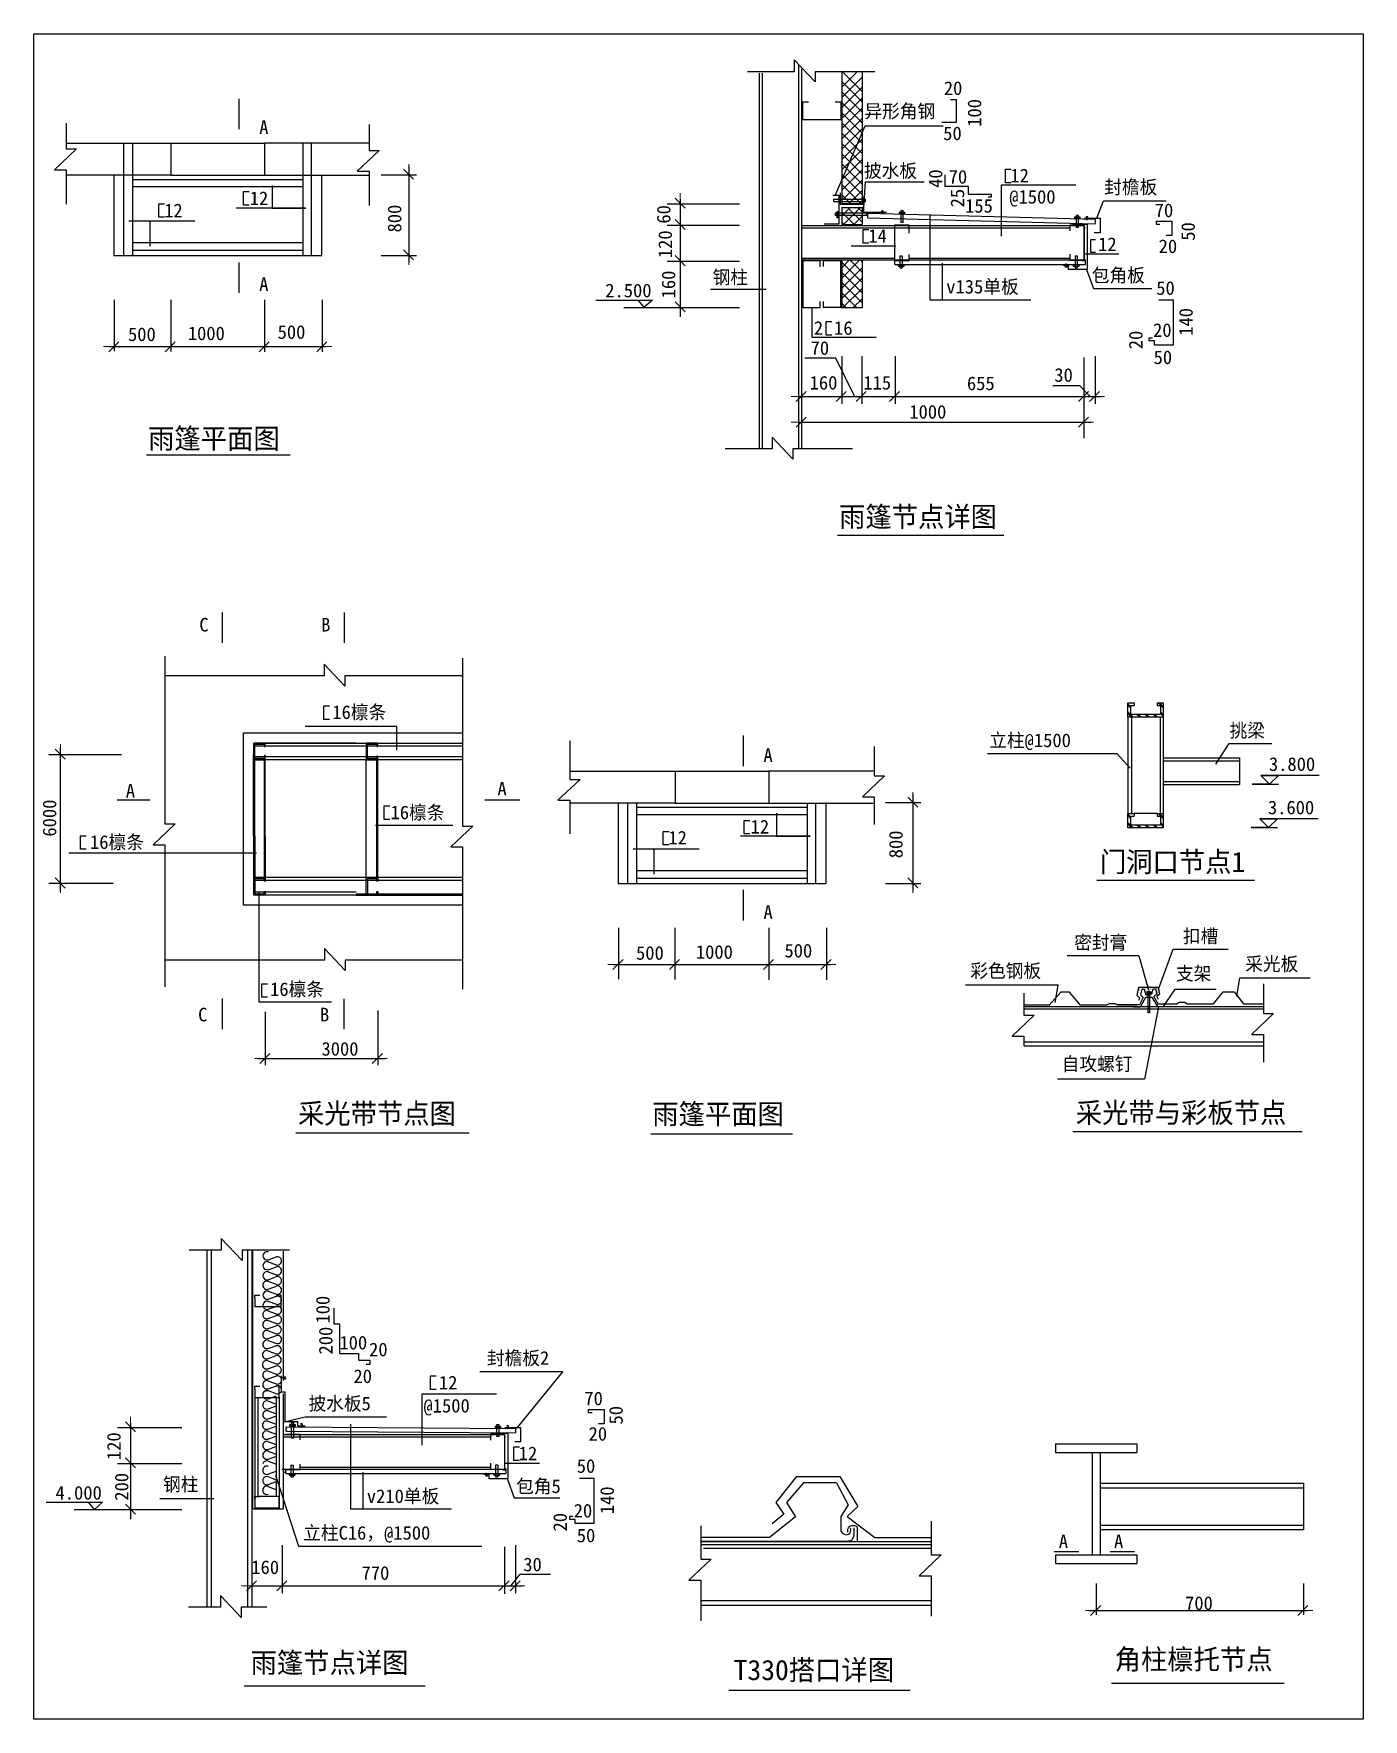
# Model space of a CAD drawing. Header units: metres. Extents: x 1093 to 1371, y 620 to 973.
import ezdxf

# ---------------------------------------------------------------- set-up
doc = ezdxf.new("R2010")
doc.units = ezdxf.units.M
for name, color, linetype in [('1', 1, 'Continuous'), ('2', 1, 'Continuous'), ('BIAO', 7, 'Continuous')]:
    doc.layers.add(name, color=color, linetype=linetype)

msp = doc.modelspace()

# ---------------------------------------------------------------- texts
for s, height, p in [('20', 2.85, (1283.1, 959.81)), ('异形角钢', 2.85, (1266.46, 954.99)), ('A', 2.85, (1139.73, 951.62)), ('50', 2.85, (1282.97, 950.35)), ('披水板', 2.85, (1266.38, 942.52)), ('70', 2.85, (1284.12, 941.24)), ('12', 2.85, (1297.04, 941.52)), ('12', 2.85, (1137.75, 936.74)), ('@1500', 2.85, (1296.8, 937.05)), ('封檐板', 2.85, (1316.68, 939.1)), ('12', 2.85, (1119.83, 934.19)), ('155', 2.85, (1287.55, 935.16)), ('70', 2.85, (1327.27, 934.22)), ('14', 2.85, (1267.29, 928.86)), ('12', 2.85, (1315.41, 927.11)), ('20', 2.85, (1328.09, 926.69)), ('A', 2.85, (1139.73, 918.75)), ('钢柱', 2.85, (1234.69, 920.22)), ('包角板', 2.85, (1314.08, 920.62)), ('2.500', 2.85, (1212.2, 917.43)), ('v135单板', 2.85, (1283.61, 918.23)), ('50', 2.85, (1327.58, 917.94)), ('500', 2.85, (1112.25, 908.26)), ('1000', 2.85, (1124.78, 908.45)), ('500', 2.85, (1143.58, 908.73)), ('2', 2.85, (1255.88, 909.57)), ('16', 2.85, (1260.11, 909.57)), ('20', 2.85, (1326.92, 909.13)), ('70', 2.85, (1255.2, 905.38)), ('50', 2.85, (1327.03, 903.44)), ('160', 2.85, (1255, 898.11)), ('115', 2.85, (1266.25, 898.11)), ('655', 2.85, (1287.94, 897.98)), ('30', 2.85, (1306.24, 899.73)), ('1000', 2.85, (1275.87, 892.01)), ('雨篷平面图', 4.24, (1116.46, 885.73)), ('雨篷节点详图', 4.24, (1261.16, 869.35)), ('立柱@1500', 2.85, (1292.61, 823.21)), ('挑梁', 2.85, (1342.94, 825.27)), ('A', 2.85, (1245.33, 820.09)), ('3.800', 2.85, (1351.18, 818.22)), ('3.600', 2.85, (1350.97, 809.14)), ('12', 2.85, (1225.42, 802.81)), ('12', 2.85, (1242.64, 805.11)), ('门洞口节点1', 4.24, (1315.77, 797.05)), ('A', 2.85, (1245.33, 787.22)), ('密封膏', 2.85, (1310.4, 780.86)), ('扣槽', 2.85, (1333.17, 782.2)), ('500', 2.85, (1218.64, 778.67)), ('1000', 2.85, (1231.17, 778.87)), ('500', 2.85, (1249.73, 779.15)), ('彩色钢板', 2.85, (1288.64, 774.93)), ('支架', 2.85, (1331.72, 774.38)), ('采光板', 2.85, (1346.21, 776.37)), ('3000', 2.85, (1152.77, 758.58)), ('自攻螺钉', 2.85, (1307.79, 755.43)), ('采光带节点图', 4.24, (1147.84, 744.34)), ('雨篷平面图', 4.24, (1222.05, 744.23)), ('采光带与彩板节点', 4.24, (1310.74, 744.5)), ('100', 2.85, (1156.53, 697.04)), ('20', 2.85, (1162.74, 695.61)), ('封檐板2', 2.85, (1187.41, 693.83)), ('20', 2.85, (1159.47, 690)), ('12', 2.85, (1177.36, 688.67)), ('披水板5', 2.85, (1150.05, 684.29)), ('@1500', 2.85, (1174.13, 683.83)), ('70', 2.85, (1207.82, 685.35)), ('20', 2.85, (1208.71, 677.94)), ('12', 2.85, (1194.07, 673.84)), ('50', 2.85, (1206.23, 671.2)), ('4.000', 2.85, (1097.08, 665.59)), ('钢柱', 2.85, (1119.6, 667.37)), ('v210单板', 2.85, (1162.27, 664.88)), ('包角5', 2.85, (1193.53, 666.96)), ('20', 2.85, (1205.59, 661.84)), ('立柱C16，@1500', 2.85, (1148.94, 657.2)), ('50', 2.85, (1206.24, 656.65)), ('A', 2.85, (1307.18, 655.42)), ('A', 2.85, (1318.74, 655.42)), ('30', 2.85, (1195.03, 650.58)), ('160', 2.85, (1138.08, 650)), ('770', 2.85, (1161.17, 648.8)), ('700', 2.85, (1333.62, 642.47)), ('雨篷节点详图', 4.24, (1137.93, 629.31)), ('T330搭口详图', 4.24, (1239.09, 627.78)), ('角柱檩托节点', 4.24, (1318.88, 630.01))]:
    msp.add_text(s, height=height).set_placement(p)
for s, p in [('100', (1290.93, 953.14)), ('40', (1282.79, 940.35)), ('25', (1287.37, 936.26)), ('800', (1169.49, 931.01)), ('60', (1225.85, 932.86)), ('50', (1335.68, 929.28)), ('120', (1226.17, 925.63)), ('160', (1226.86, 917.2)), ('140', (1335.22, 909.37)), ('20', (1324.71, 906.55)), ('6000', (1097.23, 804.46)), ('800', (1274.47, 799.92)), ('100', (1154.47, 702.46)), ('200', (1155.08, 695.98)), ('50', (1215.86, 681.32)), ('120', (1110.71, 673.86)), ('200', (1112.33, 665.36)), ('140', (1214, 662.53)), ('20', (1204.16, 658.91))]:
    msp.add_text(s, height=2.85, rotation=90).set_placement(p)
at = {"layer": 'BIAO'}
for s, p in [('C', (1127.19, 847.42)), ('B', (1152.71, 847.42)), ('16檩条', (1155.05, 829.1)), ('A', (1189.62, 813.08)), ('A', (1111.8, 812.65)), ('16檩条', (1167.24, 808.1)), ('16檩条', (1104.3, 801.89)), ('16檩条', (1142.01, 771.07)), ('C', (1126.94, 765.76)), ('B', (1152.46, 765.76))]:
    msp.add_text(s, height=2.85, dxfattribs=at).set_placement(p)

# ---------------------------------------------------------------- blocks, each defined once
blk = doc.blocks.new('DIM2')
for p, q in [((-17, 3), (3, 3)), ((-3, 3), (0, 0)), ((3, 3), (-3, 3)), ((6, 0), (-3, 0)), ((0, 0), (3, 3)), ((0, 0), (3, 0)), ((3, 0), (6, 0))]:
    blk.add_line(p, q)
blk = doc.blocks.new('DIM')
at = {"lineweight": 15}
blk.add_line((-2.88, 0), (2.56, 0), dxfattribs=at)
blk.add_lwpolyline([(-1.51, -1.4), (1.23, 1.33)])

# ---------------------------------------------------------------- linework, layer by layer
for p, q in [((1251.78, 964.68), (1241.97, 964.68)), ((1244.46, 964.41), (1244.46, 885.66)), ((1245.06, 964.41), (1245.06, 885.66)), ((1251.78, 967.14), (1251.78, 964.68)), ((1256.15, 962.53), (1251.78, 967.14)), ((1252.69, 966.19), (1252.69, 885.67)), ((1253.29, 965.25), (1253.29, 885.67)), ((1256.15, 964.68), (1256.15, 962.53)), ((1268.65, 964.68), (1256.15, 964.68)), ((1265.98, 960.53), (1261.72, 964.78)), ((1261.72, 961.45), (1264.79, 964.52)), ((1261.72, 964.52), (1261.72, 937.1)), ((1265.98, 964.52), (1265.98, 937.1)), ((1261.72, 959.3), (1265.98, 963.56)), ((1265.98, 958.38), (1261.72, 962.63)), ((1261.72, 957.15), (1265.98, 961.41)), ((1265.98, 956.23), (1261.72, 960.48)), ((1135.46, 959.02), (1135.46, 952.64)), ((1253.53, 958.31), (1253.53, 954.67)), ((1254.75, 958.31), (1253.53, 958.31)), ((1261.58, 958.31), (1260.37, 958.31)), ((1261.58, 954.67), (1261.58, 958.31)), ((1261.72, 954.91), (1265.98, 959.16)), ((1265.98, 953.98), (1261.72, 958.24)), ((1261.72, 952.76), (1265.98, 957.01)), ((1284.49, 958.88), (1285.71, 958.88)), ((1285.71, 958.88), (1285.71, 954.02)), ((1099.29, 953.93), (1099.29, 948.5)), ((1162.73, 953.62), (1162.73, 948.19)), ((1253.53, 954.67), (1261.58, 954.67)), ((1260.38, 938.87), (1266.64, 953.36)), ((1265.98, 951.84), (1261.72, 956.09)), ((1261.72, 950.61), (1265.98, 954.87)), ((1265.98, 949.69), (1261.72, 953.94)), ((1266.64, 953.36), (1282.98, 953.36)), ((1285.71, 954.02), (1282.67, 954.02)), ((1261.72, 948.46), (1265.98, 952.72)), ((1265.98, 947.54), (1261.72, 951.79)), ((1261.72, 946.31), (1265.98, 950.57)), ((1101.44, 948.5), (1096.83, 944.13)), ((1099.29, 948.5), (1101.44, 948.5)), ((1099.33, 949.68), (1121.23, 949.68)), ((1111.28, 949.68), (1111.28, 926.15)), ((1113.17, 949.68), (1113.17, 926.15)), ((1121.23, 949.68), (1121.23, 943.04)), ((1121.23, 949.68), (1140.84, 949.68)), ((1162.71, 949.68), (1140.84, 949.68)), ((1140.84, 949.68), (1140.84, 943.04)), ((1148.85, 949.68), (1148.85, 926.15)), ((1150.61, 949.68), (1150.61, 926.15)), ((1164.88, 948.19), (1160.26, 943.82)), ((1162.73, 948.19), (1164.88, 948.19)), ((1265.98, 945.39), (1261.72, 949.64)), ((1261.72, 944.16), (1265.98, 948.42)), ((1265.98, 943.24), (1261.72, 947.49)), ((1261.72, 942.02), (1265.98, 946.27)), ((1096.83, 944.13), (1099.29, 944.13)), ((1099.29, 944.13), (1099.29, 936.97)), ((1121.23, 943.04), (1099.33, 943.04)), ((1109.28, 943.04), (1109.28, 926.21)), ((1121.23, 943.04), (1109.28, 943.04)), ((1121.23, 943.04), (1140.84, 943.04)), ((1140.84, 943.04), (1162.71, 943.04)), ((1152.85, 926.21), (1152.85, 943.11)), ((1160.26, 943.82), (1162.73, 943.82)), ((1162.73, 943.82), (1162.73, 936.67)), ((1165.29, 943.11), (1172.7, 943.11)), ((1171.03, 944.9), (1171.03, 924.77)), ((1265.98, 941.09), (1261.72, 945.35)), ((1261.72, 939.87), (1265.98, 944.12)), ((1265.98, 938.94), (1261.72, 943.2)), ((1283.3, 943.05), (1283.3, 940.69)), ((1296.03, 944.27), (1297.23, 944.27)), ((1296.03, 941.43), (1296.03, 944.27)), ((1113.17, 942.13), (1148.85, 942.13)), ((1113.17, 940.62), (1148.85, 940.62)), ((1136.42, 939.59), (1137.62, 939.59)), ((1136.42, 936.75), (1136.42, 939.59)), ((1142.45, 940.87), (1142.45, 936.1)), ((1261.41, 939.28), (1261.41, 936.92)), ((1261.72, 937.72), (1265.98, 941.97)), ((1265.64, 937.13), (1261.72, 941.05)), ((1263.29, 937.13), (1265.98, 939.82)), ((1266.31, 935.15), (1266.68, 941.61)), ((1266.68, 941.61), (1279, 941.61)), ((1283.3, 940.69), (1288.19, 940.69)), ((1288.19, 940.69), (1288.19, 939)), ((1295.19, 930.24), (1295.19, 940.97)), ((1295.19, 940.97), (1310.73, 940.97)), ((1297.23, 941.43), (1296.03, 941.43)), ((1118.68, 934.18), (1118.68, 937.02)), ((1118.68, 937.02), (1119.88, 937.02)), ((1149.48, 936.1), (1134.91, 936.1)), ((1137.62, 936.75), (1136.42, 936.75)), ((1142.45, 936.1), (1149.48, 936.1)), ((1225.16, 937.01), (1240.29, 937.01)), ((1227.91, 937.96), (1227.91, 913.42)), ((1259.88, 938.8), (1261.09, 938.8)), ((1260.04, 937.49), (1260.04, 937.96)), ((1260.05, 937.95), (1266.7, 937.95)), ((1260.05, 937.49), (1266.7, 937.49)), ((1261.09, 938.8), (1261.09, 932.74)), ((1261.41, 936.92), (1266.3, 936.92)), ((1263.49, 937.13), (1261.72, 938.9)), ((1261.72, 937.1), (1265.9, 937.1)), ((1261.72, 936.29), (1261.72, 932.68)), ((1261.72, 936.26), (1265.9, 936.26)), ((1261.72, 934.46), (1263.52, 936.26)), ((1262.09, 932.68), (1265.67, 936.26)), ((1265.98, 933.18), (1262.91, 936.26)), ((1265.98, 935.33), (1265.05, 936.26)), ((1265.98, 936.29), (1265.98, 932.68)), ((1266.32, 938.36), (1266.01, 938.36)), ((1266.01, 937.16), (1266.32, 937.16)), ((1266.03, 937.16), (1266.03, 938.36)), ((1266.3, 936.92), (1266.3, 935.24)), ((1266.32, 937.14), (1266.32, 938.36)), ((1266.67, 937.49), (1266.67, 937.96)), ((1288.19, 939), (1293.08, 939)), ((1292.99, 938.38), (1292.4, 938.38)), ((1292.99, 939), (1292.99, 938.38)), ((1315.16, 933.97), (1316.54, 937.65)), ((1316.54, 937.65), (1329.65, 937.65)), ((1112.41, 933.43), (1126.23, 933.43)), ((1116.8, 933.43), (1116.8, 928.16)), ((1119.88, 934.18), (1118.68, 934.18)), ((1225.16, 932.56), (1240.29, 932.56)), ((1253.35, 932.48), (1312.45, 932.48)), ((1261.09, 932.74), (1258.05, 932.74)), ((1266.92, 935.02), (1260.32, 935.02)), ((1266.92, 934.55), (1260.32, 934.55)), ((1260.35, 935.02), (1260.35, 934.54)), ((1261.01, 935.36), (1260.7, 935.36)), ((1260.7, 935.36), (1260.7, 934.15)), ((1260.7, 934.15), (1261.01, 934.15)), ((1260.99, 935.34), (1260.99, 934.14)), ((1264.34, 932.68), (1261.72, 935.29)), ((1262.19, 932.68), (1261.72, 933.14)), ((1261.72, 932.68), (1265.98, 932.68)), ((1264.23, 932.68), (1265.98, 934.42)), ((1266.3, 935.24), (1271.1, 935.24)), ((1266.92, 935.02), (1266.92, 934.54)), ((1267.2, 935.03), (1314.77, 933.76)), ((1267.2, 934.1), (1267.2, 935.03)), ((1267.2, 934.1), (1314.77, 932.84)), ((1270.24, 935.34), (1270.24, 934.82)), ((1275.81, 932.51), (1272.77, 932.51)), ((1272.77, 932.48), (1272.77, 925.17)), ((1274.94, 934.92), (1273.74, 934.92)), ((1274.96, 935.21), (1273.75, 935.21)), ((1273.75, 935.21), (1273.75, 934.89)), ((1274.62, 935.56), (1274.14, 935.56)), ((1274.62, 933.08), (1274.14, 933.08)), ((1274.15, 933.08), (1274.15, 935.58)), ((1274.62, 933.08), (1274.62, 935.58)), ((1274.96, 934.89), (1274.96, 935.21)), ((1275.81, 930.84), (1275.81, 932.35)), ((1280.16, 934.68), (1280.16, 916.9)), ((1309.5, 932.53), (1309.5, 931.32)), ((1312.54, 932.53), (1309.5, 932.53)), ((1310.1, 932.76), (1313.12, 932.76)), ((1311.67, 934.19), (1310.45, 934.19)), ((1310.45, 934.19), (1310.45, 933.87)), ((1311.65, 933.9), (1310.45, 933.9)), ((1310.85, 932.06), (1310.85, 934.56)), ((1311.32, 934.54), (1310.85, 934.54)), ((1311.32, 932.06), (1311.32, 934.56)), ((1311.67, 933.87), (1311.67, 934.19)), ((1312.45, 932.48), (1312.45, 925.19)), ((1312.49, 933.97), (1315.81, 933.97)), ((1312.54, 925.24), (1312.54, 932.53)), ((1313.12, 932.76), (1313.12, 923.24)), ((1314.77, 933.75), (1314.77, 932.87)), ((1315.81, 933.97), (1315.81, 930.93)), ((1113.17, 928.91), (1148.85, 928.91)), ((1253.28, 931.99), (1272.77, 931.99)), ((1266.24, 931.64), (1267.43, 931.64)), ((1266.24, 928.8), (1266.24, 931.64)), ((1267.43, 928.8), (1266.24, 928.8)), ((1272.77, 931.99), (1309.5, 931.99)), ((1311.32, 932.06), (1310.85, 932.06)), ((1312.54, 931.99), (1312.67, 931.99)), ((1313.84, 929.47), (1313.84, 926.86)), ((1314.88, 929.47), (1313.84, 929.47)), ((1315.81, 930.93), (1314.59, 930.93)), ((1109.28, 926.21), (1152.85, 926.21)), ((1113.17, 927.28), (1148.85, 927.28)), ((1165.29, 926.21), (1172.7, 926.21)), ((1253.28, 925.65), (1272.77, 925.65)), ((1312.45, 925.19), (1253.35, 925.19)), ((1261.51, 925.07), (1257.86, 925.07)), ((1257.86, 925.07), (1257.86, 923.86)), ((1259.29, 925.07), (1259.18, 925.19)), ((1265.98, 920.54), (1261.33, 925.19)), ((1261.51, 915.35), (1261.51, 925.07)), ((1261.72, 921.46), (1265.45, 925.19)), ((1261.72, 923.61), (1263.3, 925.19)), ((1261.72, 925.19), (1261.72, 915.2)), ((1265.98, 922.69), (1263.48, 925.19)), ((1263.72, 928.21), (1273.06, 928.21)), ((1265.98, 924.83), (1265.63, 925.19)), ((1265.98, 925.19), (1265.98, 915.2)), ((1272.86, 924.29), (1272.86, 925.12)), ((1273.9, 926.08), (1274.37, 926.08)), ((1273.9, 926.07), (1273.9, 923.57)), ((1274.37, 926.07), (1274.37, 923.57)), ((1275.81, 925.17), (1275.81, 926.38)), ((1275.94, 925.65), (1309.5, 925.65)), ((1309.5, 926.45), (1309.5, 925.24)), ((1309.5, 925.24), (1312.54, 925.24)), ((1310.57, 926.11), (1311.04, 926.11)), ((1310.57, 926.1), (1310.57, 923.6)), ((1311.04, 926.1), (1311.04, 923.6)), ((1312.1, 925.11), (1312.76, 925.11)), ((1312.56, 926.5), (1319.76, 926.5)), ((1312.76, 924.29), (1312.76, 925.33)), ((1313.84, 926.86), (1314.88, 926.86)), ((1135.47, 924.74), (1135.47, 918.36)), ((1225.16, 925), (1240.29, 925)), ((1257.21, 925.04), (1253.57, 925.04)), ((1253.57, 925.04), (1253.57, 915.32)), ((1257.21, 923.83), (1257.21, 925.04)), ((1265.98, 918.39), (1261.51, 922.86)), ((1261.72, 919.31), (1265.98, 923.57)), ((1272.86, 924.29), (1312.76, 924.29)), ((1273.55, 924.26), (1273.55, 923.95)), ((1273.55, 923.95), (1274.77, 923.95)), ((1273.57, 924.23), (1274.77, 924.23)), ((1273.9, 923.6), (1274.37, 923.6)), ((1274.77, 923.95), (1274.77, 924.26)), ((1282.77, 924.61), (1282.77, 916.9)), ((1309.21, 924.12), (1308.12, 924.12)), ((1308.69, 923.95), (1308.69, 924.48)), ((1309.21, 923.24), (1309.21, 924.12)), ((1313.12, 923.24), (1309.21, 923.24)), ((1310.22, 924.29), (1310.22, 923.98)), ((1310.22, 923.98), (1311.44, 923.98)), ((1310.57, 923.63), (1311.04, 923.63)), ((1311.44, 923.98), (1311.44, 924.29)), ((1312.98, 923.28), (1314.44, 919.24)), ((1234.23, 919.11), (1245.93, 919.11)), ((1265.98, 916.24), (1261.51, 920.71)), ((1264.87, 915.2), (1261.51, 918.56)), ((1261.72, 917.16), (1265.98, 921.42)), ((1261.91, 915.2), (1265.98, 919.27)), ((1314.44, 919.24), (1326.69, 919.24)), ((1109.37, 916.89), (1109.37, 906.14)), ((1121.2, 916.89), (1121.2, 906.07)), ((1140.87, 916.89), (1140.87, 906)), ((1152.94, 916.89), (1152.94, 906)), ((1210.25, 916.86), (1222.06, 916.86)), ((1216.1, 915.32), (1240.29, 915.32)), ((1220.34, 915.37), (1219.08, 916.86)), ((1222.06, 916.86), (1220.34, 915.37)), ((1253.57, 915.32), (1257.21, 915.32)), ((1255.44, 915.27), (1255.44, 909.05)), ((1257.21, 915.32), (1257.21, 916.53)), ((1257.86, 916.56), (1257.86, 915.35)), ((1257.86, 915.35), (1261.51, 915.35)), ((1262.72, 915.2), (1261.51, 916.42)), ((1265.98, 915.2), (1261.57, 915.2)), ((1264.06, 915.2), (1265.98, 917.12)), ((1280.16, 916.9), (1301.34, 916.9)), ((1328.1, 916.93), (1331.12, 916.93)), ((1331.12, 916.93), (1331.12, 907.4)), ((1258.44, 912.37), (1259.64, 912.37)), ((1258.44, 909.53), (1258.44, 912.37)), ((1255.44, 909.05), (1268.95, 909.05)), ((1259.64, 909.53), (1258.44, 909.53)), ((1326.12, 908.29), (1326.12, 908.94)), ((1326.12, 908.94), (1326.77, 908.94)), ((1327.22, 908.29), (1326.12, 908.29)), ((1327.22, 907.4), (1327.22, 908.29)), ((1331.12, 907.4), (1327.22, 907.4)), ((1108.26, 907.1), (1153.75, 907.1)), ((1260.49, 904.71), (1254.01, 904.71)), ((1264.48, 896.61), (1260.49, 904.71)), ((1261.72, 905.13), (1261.72, 895.12)), ((1265.9, 905.13), (1265.9, 895.12)), ((1272.89, 905.13), (1272.89, 895.12)), ((1312.44, 904.81), (1312.44, 887.92)), ((1314.76, 905.13), (1314.76, 895.12)), ((1311.56, 898.87), (1305.92, 898.87)), ((1313.74, 896.67), (1311.56, 898.87)), ((1253.35, 896.67), (1316.16, 896.67)), ((1253.35, 891.27), (1313.93, 891.27)), ((1251.49, 883.54), (1247.12, 888.15)), ((1247.12, 888.15), (1247.12, 885.69)), ((1116.16, 884.42), (1146.21, 884.42)), ((1247.12, 885.69), (1237.31, 885.69)), ((1263.99, 885.69), (1251.49, 885.69)), ((1251.49, 885.69), (1251.49, 883.54)), ((1260.85, 867.63), (1295.69, 867.63)), ((1131.98, 851.41), (1131.98, 845.03)), ((1157.51, 851.4), (1157.51, 845.02)), ((1119.97, 842.25), (1119.97, 807.11)), ((1157.68, 835.97), (1153.31, 840.59)), ((1153.31, 840.59), (1153.31, 838.12)), ((1182.31, 841.82), (1182.31, 806.68)), ((1153.31, 838.12), (1119.97, 838.12)), ((1182.31, 838.12), (1157.68, 838.12)), ((1157.68, 838.12), (1157.68, 835.97)), ((1153.27, 831.83), (1154.47, 831.83)), ((1153.27, 828.99), (1153.27, 831.83)), ((1321.64, 829.46), (1321.64, 832.48)), ((1321.67, 832.47), (1322.93, 832.47)), ((1321.67, 832.23), (1322.25, 831.64)), ((1321.67, 831.92), (1322.25, 831.34)), ((1321.67, 830.51), (1322.72, 829.46)), ((1321.67, 830.21), (1322.42, 829.46)), ((1322.25, 830.04), (1322.25, 831.89)), ((1322.25, 831.89), (1322.93, 831.89)), ((1328.47, 830.04), (1322.25, 830.04)), ((1322.93, 832.47), (1322.93, 831.89)), ((1323.55, 830.04), (1324.13, 829.46)), ((1323.86, 830.04), (1324.44, 829.46)), ((1325.27, 830.04), (1325.85, 829.46)), ((1325.57, 830.04), (1326.16, 829.46)), ((1326.99, 830.04), (1327.57, 829.46)), ((1327.29, 830.04), (1327.88, 829.46)), ((1327.79, 832.47), (1327.79, 831.89)), ((1327.79, 832.47), (1329.06, 832.47)), ((1327.79, 831.89), (1328.47, 831.89)), ((1328, 832.47), (1329.06, 831.41)), ((1328.3, 832.47), (1329.06, 831.71)), ((1328.47, 831.89), (1328.47, 830.04)), ((1328.47, 830.58), (1329.06, 829.99)), ((1328.47, 830.27), (1329.06, 829.69)), ((1329.06, 832.47), (1329.06, 829.46)), ((1154.47, 828.99), (1153.27, 828.99)), ((1168.51, 827.55), (1168.51, 822.57)), ((1329.06, 829.46), (1321.67, 829.46)), ((1098.09, 793.03), (1098.09, 823.17)), ((1204.76, 824.5), (1204.76, 816.45)), ((1241.07, 825.63), (1241.07, 819.24)), ((1268.54, 823.37), (1268.54, 817.17)), ((1340.05, 819.65), (1342.88, 823.98)), ((1342.88, 823.98), (1351.77, 823.98)), ((1110.9, 821.61), (1095.67, 821.61)), ((1319.38, 821.81), (1292.24, 821.81)), ((1322.12, 818.77), (1319.38, 821.81)), ((1329.04, 820.93), (1345.02, 820.93)), ((1329.04, 820.32), (1345.02, 820.32)), ((1345.02, 820.93), (1345.02, 815.39)), ((1206.91, 816.45), (1202.29, 812.08)), ((1204.76, 816.45), (1206.91, 816.45)), ((1204.93, 818.15), (1226.83, 818.15)), ((1226.83, 818.15), (1246.44, 818.15)), ((1226.83, 818.15), (1226.83, 811.5)), ((1246.44, 818.15), (1246.44, 811.5)), ((1268.31, 818.15), (1246.44, 818.15)), ((1270.69, 817.17), (1266.07, 812.8)), ((1268.54, 817.17), (1270.69, 817.17)), ((1329.04, 816), (1345.02, 816)), ((1202.29, 812.08), (1204.76, 812.08)), ((1204.76, 812.08), (1204.76, 805.07)), ((1266.07, 812.8), (1268.54, 812.8)), ((1268.54, 812.8), (1268.54, 807.01)), ((1276.63, 813.37), (1276.63, 793.24)), ((1329.04, 815.39), (1345.02, 815.39)), ((1165.9, 810.88), (1167.1, 810.88)), ((1165.9, 808.04), (1165.9, 810.88)), ((1226.83, 811.5), (1204.93, 811.5)), ((1214.88, 811.5), (1214.88, 794.67)), ((1226.83, 811.5), (1214.88, 811.5)), ((1216.88, 811.5), (1216.88, 794.61)), ((1218.77, 811.5), (1218.77, 794.61)), ((1218.77, 810.6), (1254.45, 810.6)), ((1218.77, 809.09), (1254.45, 809.09)), ((1226.83, 811.5), (1246.44, 811.5)), ((1246.44, 811.5), (1268.31, 811.5)), ((1248.05, 809.34), (1248.05, 804.57)), ((1254.45, 811.5), (1254.45, 794.61)), ((1256.21, 811.5), (1256.21, 794.61)), ((1258.45, 794.67), (1258.45, 811.58)), ((1270.89, 811.58), (1278.3, 811.58)), ((1321.64, 806.31), (1321.64, 809.33)), ((1321.67, 809.32), (1322.93, 809.32)), ((1321.67, 809.08), (1322.25, 808.5)), ((1321.67, 808.78), (1322.25, 808.19)), ((1322.25, 808.74), (1322.93, 808.74)), ((1322.25, 806.89), (1322.25, 808.74)), ((1327.79, 809.32), (1322.93, 809.32)), ((1322.93, 809.32), (1322.93, 808.74)), ((1327.79, 809.32), (1329.06, 809.32)), ((1327.79, 809.32), (1327.79, 808.74)), ((1327.79, 808.74), (1328.47, 808.74)), ((1328, 809.32), (1329.06, 808.26)), ((1328.3, 809.32), (1329.06, 808.56)), ((1328.47, 808.74), (1328.47, 806.89)), ((1329.06, 809.32), (1329.06, 806.31)), ((1122.12, 807.11), (1117.5, 802.74)), ((1119.97, 807.11), (1122.12, 807.11)), ((1167.1, 808.04), (1165.9, 808.04)), ((1184.46, 806.68), (1179.85, 802.31)), ((1182.31, 806.68), (1184.46, 806.68)), ((1224.36, 802.71), (1224.36, 805.55)), ((1224.36, 805.55), (1225.56, 805.55)), ((1241.29, 805.01), (1241.29, 807.85)), ((1241.29, 807.85), (1242.49, 807.85)), ((1242.49, 805.01), (1241.29, 805.01)), ((1321.67, 807.36), (1322.72, 806.31)), ((1321.67, 807.06), (1322.42, 806.31)), ((1329.06, 806.31), (1321.67, 806.31)), ((1328.47, 806.89), (1322.25, 806.89)), ((1323.55, 806.89), (1324.13, 806.31)), ((1323.86, 806.89), (1324.44, 806.31)), ((1325.27, 806.89), (1325.85, 806.31)), ((1325.57, 806.89), (1326.16, 806.31)), ((1326.99, 806.89), (1327.57, 806.31)), ((1327.29, 806.89), (1327.88, 806.31)), ((1328.47, 807.43), (1329.06, 806.85)), ((1328.47, 807.13), (1329.06, 806.54)), ((1102.3, 804.64), (1103.5, 804.64)), ((1102.3, 801.8), (1102.3, 804.64)), ((1103.5, 801.8), (1102.3, 801.8)), ((1117.5, 802.74), (1119.97, 802.74)), ((1119.97, 802.74), (1119.97, 772.97)), ((1179.85, 802.31), (1182.31, 802.31)), ((1182.31, 802.31), (1182.31, 772.54)), ((1218.01, 801.9), (1231.83, 801.9)), ((1222.4, 801.9), (1222.4, 796.62)), ((1225.56, 802.71), (1224.36, 802.71)), ((1255.08, 804.57), (1240.51, 804.57)), ((1248.05, 804.57), (1255.08, 804.57)), ((1109.18, 794.64), (1095.67, 794.64)), ((1214.88, 794.67), (1258.45, 794.67)), ((1218.77, 797.38), (1254.45, 797.38)), ((1218.77, 795.74), (1254.45, 795.74)), ((1270.89, 794.67), (1278.3, 794.67)), ((1315.12, 795.34), (1348.16, 795.34)), ((1241.07, 793.28), (1241.07, 786.89)), ((1214.97, 785.36), (1214.97, 774.61)), ((1226.8, 785.36), (1226.8, 774.54)), ((1246.47, 785.36), (1246.47, 774.47)), ((1258.54, 785.36), (1258.54, 774.47)), ((1153.38, 781.02), (1153.38, 778.55)), ((1157.75, 776.4), (1153.38, 781.02)), ((1328.08, 772.52), (1331.11, 780.88)), ((1331.11, 780.88), (1342.67, 780.88)), ((1153.38, 778.55), (1120.03, 778.55)), ((1182.38, 778.55), (1157.75, 778.55)), ((1157.75, 778.55), (1157.75, 776.4)), ((1213.86, 777.67), (1259.35, 777.67)), ((1323.93, 779.52), (1308.91, 779.52)), ((1323.93, 779.52), (1325.97, 772.36)), ((1140.29, 770.8), (1140.29, 773.64)), ((1140.29, 773.64), (1141.49, 773.64)), ((1307.02, 773.37), (1287.62, 773.37)), ((1306.43, 769.73), (1307.02, 773.37)), ((1344.47, 771.04), (1345.09, 774.85)), ((1345.09, 774.85), (1359.79, 774.85)), ((1350.01, 773.59), (1350.01, 767.39)), ((1132, 770.52), (1132, 764.14)), ((1141.49, 770.8), (1140.29, 770.8)), ((1157.48, 770.51), (1157.48, 764.12)), ((1299.85, 771.67), (1299.85, 767.03)), ((1307.57, 771.91), (1305.17, 769.16)), ((1309.44, 771.91), (1307.57, 771.91)), ((1311.7, 769.16), (1309.44, 771.91)), ((1323.62, 771.18), (1323.93, 772.9)), ((1324.18, 770.61), (1323.62, 771.18)), ((1323.8, 771.75), (1323.8, 771.75)), ((1323.84, 771.71), (1323.84, 771.71)), ((1323.86, 772.16), (1323.86, 772.16)), ((1323.93, 772.9), (1327.99, 772.9)), ((1323.95, 770.17), (1324.18, 770.61)), ((1324.02, 772.66), (1324.02, 772.66)), ((1324.03, 772.42), (1324.03, 772.42)), ((1324.03, 772.19), (1324.03, 772.19)), ((1324.05, 771.72), (1324.05, 771.72)), ((1324.86, 770.75), (1324.05, 769.23)), ((1324.06, 772.18), (1324.06, 772.18)), ((1324.07, 772.46), (1324.07, 772.46)), ((1324.08, 772.38), (1324.08, 772.38)), ((1324.16, 772.83), (1324.16, 772.83)), ((1324.17, 772.4), (1324.17, 772.4)), ((1324.27, 771.85), (1324.27, 771.85)), ((1324.29, 772.84), (1324.29, 772.84)), ((1324.29, 772.19), (1324.29, 772.19)), ((1324.55, 772.47), (1324.3, 771.31)), ((1324.3, 771.31), (1324.86, 770.75)), ((1324.3, 768.8), (1325.41, 770.86)), ((1324.33, 772.9), (1324.33, 772.9)), ((1324.35, 772.77), (1324.35, 772.77)), ((1324.35, 772.43), (1324.35, 772.43)), ((1324.36, 771.96), (1324.36, 771.96)), ((1324.37, 771.79), (1324.37, 771.79)), ((1324.39, 772.23), (1324.39, 772.23)), ((1324.49, 772.87), (1324.49, 772.87)), ((1324.52, 772.86), (1324.52, 772.86)), ((1325.11, 772.47), (1324.54, 772.47)), ((1324.54, 772.47), (1324.54, 772.47)), ((1324.64, 772.65), (1324.64, 772.65)), ((1324.76, 772.64), (1324.76, 772.64)), ((1324.81, 772.59), (1324.81, 772.59)), ((1324.96, 769.78), (1324.96, 769.78)), ((1325.06, 770.09), (1325.06, 770.09)), ((1325.1, 772.77), (1325.1, 772.77)), ((1325.44, 771.23), (1325.11, 772.47)), ((1325.17, 772.33), (1325.17, 772.33)), ((1325.26, 772.18), (1325.26, 772.18)), ((1325.3, 772.68), (1325.3, 772.68)), ((1325.3, 772.16), (1325.3, 772.16)), ((1325.31, 772.14), (1325.31, 772.14)), ((1325.37, 772.36), (1325.37, 772.36)), ((1325.41, 770.86), (1326.68, 770.86)), ((1326.39, 771.23), (1325.44, 771.23)), ((1325.49, 772.85), (1325.49, 772.85)), ((1325.52, 771.94), (1325.52, 771.94)), ((1325.54, 772.81), (1325.54, 772.81)), ((1325.58, 772.46), (1325.58, 772.46)), ((1325.58, 772.05), (1326.38, 772.05)), ((1325.58, 772.05), (1325.58, 771.66)), ((1325.58, 771.66), (1326.38, 771.66)), ((1325.59, 771.76), (1325.59, 771.76)), ((1325.6, 771.5), (1326.65, 771.5)), ((1325.63, 771.5), (1325.63, 771.5)), ((1325.69, 772.4), (1325.69, 772.4)), ((1325.69, 770.95), (1325.69, 770.95)), ((1325.7, 772.4), (1325.7, 772.4)), ((1325.75, 772.61), (1325.75, 772.61)), ((1325.76, 771.72), (1325.76, 771.72)), ((1325.78, 771.86), (1325.78, 771.86)), ((1325.8, 772.9), (1327.99, 772.9)), ((1325.8, 771.68), (1325.8, 771.68)), ((1326.2, 772.04), (1325.81, 772.04)), ((1325.81, 772.04), (1325.81, 767.54)), ((1325.82, 772.42), (1325.82, 772.42)), ((1325.86, 772.77), (1325.86, 772.77)), ((1325.88, 771.79), (1325.88, 771.79)), ((1325.92, 771.8), (1325.92, 771.8)), ((1325.99, 772.39), (1325.99, 772.39)), ((1325.99, 770.81), (1325.99, 770.81)), ((1326.02, 772.44), (1326.02, 772.44)), ((1326.04, 772.35), (1326.04, 772.35)), ((1326.05, 771.82), (1326.05, 771.82)), ((1326.06, 772.16), (1326.06, 772.16)), ((1326.08, 771.18), (1326.08, 771.18)), ((1326.2, 772.04), (1326.2, 767.54)), ((1326.25, 772.16), (1326.25, 772.16)), ((1326.25, 771.84), (1326.25, 771.84)), ((1326.25, 771.56), (1326.25, 771.56)), ((1326.29, 771.52), (1326.29, 771.52)), ((1326.3, 771.22), (1326.3, 771.22)), ((1326.34, 772.47), (1326.34, 772.47)), ((1326.35, 772.49), (1326.35, 772.49)), ((1326.38, 772.05), (1326.38, 771.66)), ((1326.44, 772.4), (1326.44, 772.4)), ((1326.48, 772.5), (1326.48, 772.5)), ((1326.49, 771.94), (1326.49, 771.94)), ((1326.54, 771.89), (1326.54, 771.89)), ((1326.54, 771.86), (1326.54, 771.86)), ((1326.58, 771.89), (1326.58, 771.89)), ((1326.58, 771.74), (1326.58, 771.74)), ((1326.64, 771.79), (1326.64, 771.79)), ((1326.65, 771.5), (1326.94, 772.6)), ((1326.68, 772.53), (1326.68, 772.53)), ((1326.68, 770.86), (1327.84, 768.86)), ((1326.7, 771.9), (1326.7, 771.9)), ((1326.76, 770.81), (1326.76, 770.81)), ((1326.8, 770.77), (1326.8, 770.77)), ((1326.81, 772.17), (1326.81, 772.17)), ((1326.93, 770.64), (1326.93, 770.64)), ((1326.94, 772.6), (1327.45, 772.6)), ((1327.68, 771.54), (1327.11, 770.97)), ((1327.11, 770.97), (1327.96, 769.38)), ((1327.21, 770.95), (1327.21, 770.95)), ((1327.27, 770.83), (1327.27, 770.83)), ((1327.33, 772.61), (1327.33, 772.61)), ((1327.37, 772.78), (1327.37, 772.78)), ((1327.45, 772.82), (1327.45, 772.82)), ((1327.45, 772.6), (1327.68, 771.54)), ((1327.49, 771.25), (1327.49, 771.25)), ((1327.49, 771.02), (1327.49, 771.02)), ((1327.5, 772.78), (1327.5, 772.78)), ((1327.52, 772.46), (1327.52, 772.46)), ((1327.53, 771.99), (1327.53, 771.99)), ((1327.56, 771.06), (1327.56, 771.06)), ((1327.57, 772.17), (1327.57, 772.17)), ((1327.58, 771.39), (1327.58, 771.39)), ((1327.59, 771.18), (1327.59, 771.18)), ((1327.66, 772.66), (1327.66, 772.66)), ((1327.71, 772.58), (1327.71, 772.58)), ((1327.72, 771.69), (1327.72, 771.69)), ((1328.29, 771.47), (1327.74, 770.94)), ((1327.74, 770.94), (1328.02, 770.44)), ((1327.76, 771.65), (1327.76, 771.65)), ((1327.77, 771.56), (1327.77, 771.56)), ((1327.78, 771.41), (1327.78, 771.41)), ((1327.79, 772.67), (1327.79, 772.67)), ((1327.85, 772.71), (1327.85, 772.71)), ((1327.86, 772.47), (1327.86, 772.47)), ((1327.86, 772.24), (1327.86, 772.24)), ((1327.88, 772.06), (1327.88, 772.06)), ((1327.88, 771.78), (1327.88, 771.78)), ((1327.89, 771.31), (1327.89, 771.31)), ((1327.95, 772.36), (1327.95, 772.36)), ((1327.96, 772.4), (1327.96, 772.4)), ((1327.98, 772.7), (1327.98, 772.7)), ((1327.98, 771.46), (1327.98, 771.46)), ((1327.99, 772.9), (1328.29, 771.47)), ((1328, 772.32), (1328, 772.32)), ((1328.01, 772.07), (1328.01, 772.07)), ((1328.05, 771.86), (1328.05, 771.86)), ((1328.11, 771.46), (1328.11, 771.46)), ((1328.15, 771.79), (1328.15, 771.79)), ((1328.21, 771.55), (1328.21, 771.55)), ((1328.24, 771.47), (1328.24, 771.47)), ((1329.09, 768.87), (1331.55, 772.48)), ((1331.55, 772.48), (1340.14, 772.48)), ((1331.89, 769.4), (1332.26, 769.72)), ((1332.26, 769.72), (1332.45, 769.78)), ((1332.45, 769.78), (1333.51, 769.78)), ((1333.51, 769.78), (1334.07, 769.4)), ((1339.54, 769.4), (1341.59, 771.98)), ((1341.59, 771.98), (1343.89, 771.98)), ((1343.89, 771.98), (1345.85, 769.4)), ((1141, 767.77), (1141, 756.57)), ((1164.58, 768.06), (1164.58, 756.57)), ((1302, 767.03), (1297.39, 762.66)), ((1299.85, 767.03), (1302, 767.03)), ((1305.17, 769.16), (1299.94, 769.16)), ((1299.95, 768.85), (1349.95, 768.85)), ((1299.95, 768.42), (1349.95, 768.42)), ((1317.14, 769.16), (1311.7, 769.16)), ((1317.7, 769.42), (1317.14, 769.16)), ((1319, 769.42), (1317.7, 769.42)), ((1319.19, 769.26), (1319, 769.42)), ((1319.56, 769.16), (1319.19, 769.26)), ((1324.05, 769.23), (1319.5, 769.23)), ((1323.45, 769.16), (1319.56, 769.16)), ((1322.82, 768.8), (1324.3, 768.8)), ((1328.06, 768.78), (1325.14, 753.64)), ((1326.2, 767.54), (1325.81, 767.54)), ((1327.84, 768.86), (1329.53, 768.86)), ((1328, 769.4), (1331.89, 769.4)), ((1334.07, 769.4), (1339.54, 769.4)), ((1345.85, 769.4), (1349.95, 769.4)), ((1352.16, 767.39), (1347.54, 763.02)), ((1350.01, 767.39), (1352.16, 767.39)), ((1297.39, 762.66), (1299.85, 762.66)), ((1299.85, 762.66), (1299.85, 760.63)), ((1347.54, 763.02), (1350.01, 763.02)), ((1350.01, 763.02), (1350.01, 757.22)), ((1299.95, 761.46), (1349.96, 761.46)), ((1299.95, 760.67), (1349.96, 760.67)), ((1139.55, 758.01), (1166.02, 758.01)), ((1325.14, 753.64), (1306.93, 753.64)), ((1221.76, 742.22), (1251.4, 742.22)), ((1310.12, 742.69), (1358.16, 742.69)), ((1136.14, 715.66), (1131.77, 720.27)), ((1131.77, 720.27), (1131.77, 717.81)), ((1131.77, 717.81), (1125.08, 717.81)), ((1128.74, 717.67), (1128.74, 643.2)), ((1129.65, 717.67), (1129.65, 643.2)), ((1146.06, 717.81), (1136.14, 717.81)), ((1136.14, 717.81), (1136.14, 715.66)), ((1137.25, 717.67), (1137.25, 643.2)), ((1138.17, 717.67), (1138.17, 643.2)), ((1138.31, 717.7), (1138.31, 663.62)), ((1144.75, 717.6), (1144.75, 690.54)), ((1141.57, 715.38), (1143.34, 714.73)), ((1141.57, 713.32), (1143.34, 712.67)), ((1141.63, 715.8), (1143.32, 716.42)), ((1141.63, 713.74), (1143.32, 714.36)), ((1141.51, 711.34), (1143.29, 710.69)), ((1141.58, 711.65), (1143.35, 712.3)), ((1141.58, 709.66), (1143.35, 710.31)), ((1138.8, 707.86), (1138.8, 708.38)), ((1138.8, 708.38), (1139.84, 708.38)), ((1138.8, 707.86), (1138.8, 706.01)), ((1141.57, 707.15), (1143.34, 706.5)), ((1141.58, 709.27), (1143.35, 708.62)), ((1141.63, 707.56), (1143.32, 708.18)), ((1144.34, 708.38), (1143.36, 708.38)), ((1144.34, 706.01), (1144.34, 708.38)), ((1138.8, 706.01), (1144.34, 706.01)), ((1141.51, 705.16), (1143.29, 704.51)), ((1141.58, 705.47), (1143.35, 706.12)), ((1141.58, 703.49), (1143.35, 704.14)), ((1141.58, 703.09), (1143.35, 702.44)), ((1155.46, 702.32), (1155.46, 705.7)), ((1141.51, 700.99), (1143.29, 700.34)), ((1141.58, 701.4), (1143.26, 702.02)), ((1141.58, 699.31), (1143.35, 699.96)), ((1143.35, 702.07), (1143.35, 702.07)), ((1156.64, 702.32), (1155.46, 702.32)), ((1156.64, 696.17), (1156.64, 702.32)), ((1156.64, 696.17), (1156.64, 702.32)), ((1141.51, 696.76), (1143.29, 696.11)), ((1141.51, 695.09), (1143.29, 695.74)), ((1141.58, 698.92), (1143.35, 698.27)), ((1141.58, 697.24), (1143.35, 697.89)), ((1156.64, 696.17), (1160.59, 696.17)), ((1160.59, 694.81), (1160.59, 696.17)), ((1141.51, 694.67), (1143.29, 694.02)), ((1141.51, 692.99), (1143.29, 693.64)), ((1141.51, 692.53), (1143.29, 691.87)), ((1160.59, 694.81), (1162.89, 694.81)), ((1162.89, 693.91), (1162.15, 693.91)), ((1162.89, 694.81), (1162.89, 693.91)), ((1203.31, 692.32), (1185.94, 692.32)), ((1193.82, 680.7), (1203.31, 692.32)), ((1138.8, 688.85), (1138.8, 689.37)), ((1138.8, 689.37), (1139.84, 689.37)), ((1138.8, 688.85), (1138.8, 687)), ((1141.51, 690.48), (1143.29, 689.82)), ((1141.58, 690.85), (1143.35, 691.5)), ((1141.58, 688.8), (1143.35, 689.45)), ((1143.89, 689.37), (1143.36, 689.37)), ((1143.89, 687), (1143.89, 689.37)), ((1144.42, 688.12), (1144.42, 691.5)), ((1175.6, 691.49), (1176.8, 691.49)), ((1175.6, 688.65), (1175.6, 691.49)), ((1176.8, 688.65), (1175.6, 688.65)), ((1138.8, 687), (1138.8, 663.62)), ((1138.8, 687), (1143.89, 687)), ((1139.41, 687), (1139.41, 666.23)), ((1141.51, 686.25), (1143.29, 685.6)), ((1141.58, 688.41), (1143.35, 687.75)), ((1141.58, 686.66), (1143.35, 687.31)), ((1141.58, 684.57), (1143.35, 685.22)), ((1143.28, 687), (1143.28, 666.23)), ((1143.89, 687), (1143.89, 663.62)), ((1145.17, 688.12), (1144.42, 688.12)), ((1144.75, 687.72), (1144.75, 663.62)), ((1144.81, 683.89), (1144.81, 685.09)), ((1145.17, 681.97), (1145.17, 688.12)), ((1173.84, 687.71), (1189.39, 687.71)), ((1173.84, 676.97), (1173.84, 687.71)), ((1112.79, 681.61), (1112.79, 661.58)), ((1141.51, 682.02), (1143.29, 681.37)), ((1141.58, 684.18), (1143.35, 683.53)), ((1141.58, 682.5), (1143.35, 683.15)), ((1144.97, 681.88), (1149.35, 682.89)), ((1145.17, 681.97), (1147.8, 681.97)), ((1146.49, 678.44), (1146.49, 681.64)), ((1146.96, 681.61), (1146.49, 681.61)), ((1146.96, 678.44), (1146.96, 681.64)), ((1147.8, 681.07), (1147.8, 681.97)), ((1149.35, 682.89), (1166.41, 682.89)), ((1208.65, 684.48), (1211.96, 684.48)), ((1208.65, 684.48), (1208.65, 683.82)), ((1208.65, 683.82), (1209.44, 683.82)), ((1211.96, 681.44), (1210.75, 681.44)), ((1211.96, 684.48), (1211.96, 681.44)), ((1110.05, 680.72), (1123.5, 680.72)), ((1141.51, 680.35), (1143.29, 681)), ((1141.51, 679.93), (1143.29, 679.28)), ((1141.51, 678.25), (1143.29, 678.9)), ((1144.87, 679.21), (1191.11, 679.21)), ((1144.94, 678.72), (1145.24, 678.72)), ((1148.28, 679.25), (1145.24, 679.25)), ((1145.24, 678.72), (1188.16, 678.72)), ((1145.35, 679.92), (1145.35, 680.85)), ((1145.35, 680.85), (1193.43, 680.5)), ((1145.35, 679.92), (1193.43, 679.57)), ((1146.09, 681.26), (1146.09, 680.95)), ((1147.31, 681.26), (1146.09, 681.26)), ((1147.29, 680.98), (1146.09, 680.98)), ((1146.96, 678.43), (1146.49, 678.43)), ((1147.31, 680.95), (1147.31, 681.26)), ((1147.8, 681.07), (1149.33, 681.07)), ((1148.27, 679.15), (1148.27, 678.1)), ((1158.82, 681.42), (1158.82, 663.63)), ((1191.2, 679.27), (1188.16, 679.27)), ((1188.16, 679.27), (1188.16, 678.05)), ((1188.76, 679.5), (1191.78, 679.5)), ((1190.33, 680.92), (1189.11, 680.92)), ((1189.11, 680.92), (1189.11, 680.61)), ((1190.31, 680.64), (1189.11, 680.64)), ((1189.51, 678.8), (1189.51, 681.3)), ((1189.98, 681.27), (1189.51, 681.27)), ((1189.98, 678.79), (1189.51, 678.79)), ((1189.98, 678.8), (1189.98, 681.3)), ((1190.33, 680.61), (1190.33, 680.92)), ((1191.11, 679.21), (1191.11, 671.92)), ((1191.15, 680.7), (1194.47, 680.7)), ((1191.2, 671.97), (1191.2, 679.27)), ((1191.2, 678.72), (1191.32, 678.72)), ((1191.78, 679.5), (1191.78, 669.97)), ((1193.43, 680.48), (1193.43, 679.6)), ((1194.47, 680.7), (1194.47, 677.66)), ((1141.51, 677.78), (1143.29, 677.13)), ((1141.51, 675.73), (1143.29, 675.08)), ((1141.58, 676.11), (1143.35, 676.76)), ((1141.58, 674.06), (1143.35, 674.71)), ((1193.07, 673.77), (1193.07, 676.61)), ((1193.07, 676.61), (1194.27, 676.61)), ((1194.47, 677.66), (1193.25, 677.66)), ((1306.51, 677.3), (1323.55, 677.3)), ((1306.51, 677.3), (1306.51, 675.48)), ((1306.51, 675.48), (1323.55, 675.48)), ((1306.51, 675.48), (1314.13, 675.48)), ((1314.13, 675.48), (1314.13, 653.95)), ((1315.85, 675.48), (1315.85, 653.95)), ((1323.55, 677.3), (1323.55, 675.48)), ((1110.05, 673.16), (1123.5, 673.16)), ((1141.51, 670.88), (1143.29, 671.53)), ((1141.58, 673.67), (1143.35, 673.01)), ((1191.11, 671.92), (1144.5, 671.92)), ((1144.94, 671.35), (1145.24, 671.35)), ((1145.24, 671.9), (1148.28, 671.9)), ((1145.33, 671.02), (1145.33, 671.86)), ((1145.33, 671.02), (1191.42, 671.02)), ((1146.02, 671), (1146.02, 670.68)), ((1146.04, 670.97), (1147.24, 670.97)), ((1146.37, 672.81), (1146.37, 670.31)), ((1146.37, 672.81), (1146.85, 672.81)), ((1146.84, 672.81), (1146.84, 670.31)), ((1147.24, 670.68), (1147.24, 671)), ((1148.3, 672.12), (1148.3, 673)), ((1148.41, 672.39), (1188.16, 672.39)), ((1161.43, 671.34), (1161.43, 663.63)), ((1187.87, 670.86), (1186.78, 670.86)), ((1187.35, 670.69), (1187.35, 671.21)), ((1187.87, 669.97), (1187.87, 670.86)), ((1188.16, 673.19), (1188.16, 671.97)), ((1188.16, 671.97), (1191.2, 671.97)), ((1188.88, 671.03), (1188.88, 670.71)), ((1189.23, 672.84), (1189.7, 672.84)), ((1189.23, 672.83), (1189.23, 670.34)), ((1189.7, 672.83), (1189.7, 670.34)), ((1190.1, 670.71), (1190.1, 671.03)), ((1190.76, 671.85), (1191.42, 671.85)), ((1191.22, 673.23), (1198.42, 673.23)), ((1191.42, 671.02), (1191.42, 672.07)), ((1194.27, 673.77), (1193.07, 673.77)), ((1141.51, 670.41), (1143.29, 669.76)), ((1141.51, 668.36), (1143.29, 667.71)), ((1141.58, 668.74), (1143.35, 669.39)), ((1148.04, 655.78), (1143.21, 670.61)), ((1146.02, 670.68), (1147.24, 670.68)), ((1146.37, 670.33), (1146.85, 670.33)), ((1191.78, 669.97), (1187.87, 669.97)), ((1188.88, 670.71), (1190.1, 670.71)), ((1189.23, 670.36), (1189.7, 670.36)), ((1191.64, 670.02), (1193.1, 665.97)), ((1206.77, 670.08), (1209.79, 670.08)), ((1209.79, 670.08), (1209.79, 660.56)), ((1252.22, 670.41), (1247.91, 664.97)), ((1253.72, 669.09), (1250.16, 664.97)), ((1252.22, 670.41), (1261.35, 670.41)), ((1260.6, 669.09), (1253.72, 669.09)), ((1260.6, 669.09), (1263.04, 664.51)), ((1261.35, 670.41), (1265.1, 664.13)), ((1315.87, 669.04), (1358.41, 669.04)), ((1358.41, 669.04), (1358.41, 659.24)), ((1095.13, 665.02), (1106.94, 665.02)), ((1105.22, 663.53), (1103.96, 665.02)), ((1106.94, 665.02), (1105.22, 663.53)), ((1118.89, 665.84), (1130.22, 665.84)), ((1138.8, 665.71), (1138.8, 666.23)), ((1138.8, 666.23), (1139.84, 666.23)), ((1138.8, 665.71), (1138.8, 663.87)), ((1138.8, 663.87), (1143.89, 663.87)), ((1143.28, 666.23), (1139.41, 666.23)), ((1143.89, 666.23), (1143.28, 666.23)), ((1143.28, 663.87), (1143.28, 663.62)), ((1143.89, 663.87), (1143.89, 666.23)), ((1193.1, 665.97), (1202.66, 665.97)), ((1247.91, 664.97), (1249.6, 662.54)), ((1250.16, 664.97), (1252.03, 661.98)), ((1263.04, 664.51), (1261.54, 662.07)), ((1265.1, 664.13), (1262.85, 662.07)), ((1100.99, 663.48), (1123.5, 663.48)), ((1138.17, 663.62), (1144.75, 663.62)), ((1158.82, 663.63), (1180, 663.63)), ((1204.79, 661.44), (1204.79, 662.09)), ((1204.79, 662.09), (1205.43, 662.09)), ((1205.88, 661.44), (1204.79, 661.44)), ((1205.88, 660.56), (1205.88, 661.44)), ((1209.79, 660.56), (1205.88, 660.56)), ((1252.03, 661.98), (1246.6, 657.67)), ((1249.6, 662.54), (1247.16, 660.48)), ((1261.54, 662.07), (1261.54, 659.22)), ((1262.85, 662.07), (1268.66, 657.67)), ((1280.42, 661.04), (1280.42, 654.02)), ((1232.19, 656.83), (1280.37, 656.83)), ((1232.2, 660.1), (1232.2, 653.08)), ((1258.28, 656.83), (1232.29, 656.83)), ((1246.6, 657.67), (1232.35, 657.67)), ((1262.79, 656.83), (1258.28, 656.83)), ((1261.54, 659.22), (1261.54, 658.96)), ((1261.54, 658.96), (1261.98, 658.5)), ((1261.98, 658.5), (1262.62, 658.24)), ((1262.62, 658.24), (1263.17, 658.32)), ((1263.78, 657.05), (1262.79, 656.83)), ((1263, 659.4), (1263.14, 659.69)), ((1263, 658.79), (1263, 659.4)), ((1263.14, 659.69), (1263.43, 660.01)), ((1263.17, 658.32), (1263.49, 658.61)), ((1263.43, 660.01), (1263.84, 660.15)), ((1263.49, 658.61), (1263.61, 659.19)), ((1263.64, 659.45), (1263.58, 659.6)), ((1263.58, 659.6), (1263.58, 659.6)), ((1263.61, 659.19), (1263.64, 659.45)), ((1264.28, 657.95), (1263.78, 657.05)), ((1263.84, 660.15), (1264.45, 660.15)), ((1264.28, 659.66), (1264.28, 658.48)), ((1264.28, 658.48), (1264.28, 657.95)), ((1264.45, 660.15), (1264.86, 659.95)), ((1264.86, 659.95), (1264.94, 659.6)), ((1264.94, 659.6), (1264.97, 659.31)), ((1264.97, 659.31), (1264.97, 659.08)), ((1264.97, 659.08), (1264.97, 658.12)), ((1264.97, 658.12), (1264.97, 657.66)), ((1264.97, 657.66), (1264.97, 657.19)), ((1264.97, 657.19), (1264.97, 656.84)), ((1264.97, 656.84), (1267.53, 656.84)), ((1267.53, 656.84), (1280.37, 656.84)), ((1268.66, 657.67), (1280.37, 657.67)), ((1358.41, 659.24), (1315.87, 659.24)), ((1144.56, 656.01), (1144.56, 646)), ((1186.34, 655.78), (1148.04, 655.78)), ((1191.1, 655.69), (1191.1, 645.84)), ((1193.42, 656.01), (1193.42, 646)), ((1232.19, 656.16), (1280.37, 656.16)), ((1232.78, 655.4), (1280.41, 655.4)), ((1282.57, 654.02), (1277.95, 649.65)), ((1280.42, 654.02), (1282.57, 654.02)), ((1306.51, 654.03), (1306.51, 652.21)), ((1306.51, 654.03), (1323.55, 654.03)), ((1323.55, 654.03), (1323.55, 652.21)), ((1192.5, 647.57), (1194.37, 649.94)), ((1194.37, 649.94), (1200.75, 649.94)), ((1234.35, 653.08), (1229.73, 648.72)), ((1232.2, 653.08), (1234.35, 653.08)), ((1277.95, 649.65), (1280.42, 649.65)), ((1280.42, 649.65), (1280.42, 641.16)), ((1306.51, 652.21), (1314.13, 652.21)), ((1306.51, 652.21), (1323.55, 652.21)), ((1138.22, 647.55), (1194.82, 647.55)), ((1229.73, 648.72), (1232.2, 648.72)), ((1232.2, 648.72), (1232.2, 640.22)), ((1315.01, 647.98), (1315.01, 641.44)), ((1358.4, 647.98), (1358.4, 641.44)), ((1131.59, 643.06), (1124.9, 643.06)), ((1131.59, 645.53), (1131.59, 643.06)), ((1135.96, 640.91), (1131.59, 645.53)), ((1141.35, 643.06), (1135.96, 643.06)), ((1135.96, 643.06), (1135.96, 640.91)), ((1232.19, 644.46), (1280.37, 644.46)), ((1232.19, 643.45), (1280.37, 643.45)), ((1313.61, 642.38), (1359.05, 642.38)), ((1136.56, 626.56), (1174.45, 626.56)), ((1238.1, 625.66), (1276.02, 625.66)), ((1318.23, 627.12), (1354.37, 627.12))]:
    msp.add_line(p, q)
msp.add_lwpolyline([(1092.51, 972.64), (1370.94, 972.64), (1370.94, 619.57), (1092.51, 619.57)], close=True)
for points in [[(1270.46, 935.28, 0.06), (1270.47, 935.33, 1), (1270.01, 935.33, 1)], [(1313.29, 934.08, 0.06), (1313.29, 934.13, 1), (1312.84, 934.13, 1)], [(1308.47, 924.02, 0.06), (1308.47, 923.97, 1), (1308.92, 923.97, 1)], [(1308.92, 923.97, 0.06), (1308.91, 924.02, 1)], [(1145.01, 690.84, 0.06), (1145.06, 690.84, 1), (1145.06, 691.29, 1)], [(1148.82, 681.26, 0.06), (1148.82, 681.31, 1), (1148.37, 681.31, 1)], [(1191.95, 680.81, 0.06), (1191.95, 680.87, 1), (1191.5, 680.87, 1)], [(1187.13, 670.75, 0.06), (1187.12, 670.7, 1), (1187.58, 670.7, 1)], [(1187.58, 670.7, 0.06), (1187.57, 670.75, 1)]]:
    msp.add_lwpolyline(points, format="xyb")
for points in [[(1313.07, 934.12), (1313.07, 933.6)], [(1327.57, 933.38), (1327.57, 932.72), (1328.36, 932.72)], [(1327.57, 933.38), (1330.88, 933.38), (1330.88, 930.34), (1329.67, 930.34)], [(1272.77, 925.17), (1275.81, 925.17)], [(1348.09, 768.87), (1348.12, 768.87)], [(1145.07, 691.06), (1144.55, 691.06)], [(1138.31, 683.12), (1138.31, 679.52)], [(1144.75, 683.02), (1144.75, 679.41)], [(1148.59, 681.33), (1148.59, 680.8)], [(1191.73, 680.86), (1191.73, 680.34)], [(1261.95, 656.83), (1261.49, 656.87)], [(1306.24, 654.74), (1311.35, 654.74)], [(1317.93, 654.74), (1323.04, 654.74)]]:
    msp.add_lwpolyline(points)
for centre, start, end in [((1141.38, 716.65), 71.69, 288.31), ((1141.38, 714.59), 71.69, 288.31), ((1141.38, 712.47), 71.69, 288.31), ((1143.55, 715.58), 254.04, 105.96), ((1143.55, 713.52), 254.04, 105.96), ((1141.33, 710.5), 71.69, 288.31), ((1143.56, 711.45), 254.04, 105.96), ((1143.56, 709.47), 254.04, 105.96), ((1141.38, 708.41), 71.69, 288.31), ((1141.38, 706.29), 71.69, 288.31), ((1143.55, 707.34), 254.04, 105.96), ((1143.56, 705.28), 254.04, 105.96), ((1141.33, 704.32), 71.69, 288.31), ((1141.33, 702.25), 71.69, 288.31), ((1143.56, 703.29), 254.04, 105.96), ((1141.33, 700.15), 71.69, 288.31), ((1143.5, 701.19), 254.04, 105.96), ((1143.56, 699.12), 254.04, 105.96), ((1141.27, 695.92), 71.69, 288.31), ((1141.33, 698.08), 71.69, 288.31), ((1143.48, 694.88), 254.04, 105.96), ((1143.5, 696.96), 254.04, 105.96), ((1141.27, 693.83), 71.69, 288.31), ((1141.33, 691.67), 71.69, 288.31), ((1143.5, 692.72), 254.04, 105.96), ((1141.33, 689.64), 71.69, 288.31), ((1143.56, 690.65), 254.04, 105.96), ((1143.56, 688.6), 254.04, 105.96), ((1141.33, 687.5), 71.69, 288.31), ((1141.33, 685.41), 71.69, 288.31), ((1141.33, 687.57), 71.69, 165.71), ((1141.27, 681.18), 71.69, 288.31), ((1141.33, 683.34), 71.69, 288.31), ((1141.27, 679.09), 71.69, 288.31), ((1141.33, 676.93), 71.69, 288.31), ((1141.33, 674.9), 71.69, 288.31), ((1141.33, 671.73), 71.69, 288.31), ((1141.33, 672.83), 71.69, 165.71), ((1141.33, 669.56), 71.69, 288.31), ((1141.33, 667.55), 71.69, 288.31)]:
    msp.add_arc(centre, 0.87, start, end)
at = {"layer": '1'}
for p, q in [((1315.85, 668.05), (1358.44, 668.05)), ((1315.85, 660.2), (1358.44, 660.2))]:
    msp.add_line(p, q, dxfattribs=at)
at = {"layer": '2'}
for p, q in [((1321.65, 829.46), (1321.65, 809.32)), ((1322.39, 829.46), (1322.39, 809.32)), ((1328.38, 829.46), (1328.38, 809.32)), ((1329.04, 829.46), (1329.04, 809.32))]:
    msp.add_line(p, q, dxfattribs=at)
at = {"layer": 'BIAO'}
for p, q in [((1168.51, 827.55), (1149.38, 827.55)), ((1136.45, 790.09), (1136.45, 826.17)), ((1136.45, 826.17), (1182.38, 826.17)), ((1160.02, 824.04), (1138.58, 824.04)), ((1138.58, 792.21), (1138.58, 824.04)), ((1138.58, 824.04), (1182.38, 824.04)), ((1182.38, 823.44), (1138.58, 823.44)), ((1160.02, 824.04), (1182.38, 824.04)), ((1138.57, 804.56), (1138.57, 821.61)), ((1182.38, 821.16), (1138.57, 821.16)), ((1182.38, 820.56), (1138.57, 820.56)), ((1138.82, 804.56), (1138.82, 821.61)), ((1140.76, 820.56), (1140.76, 795.28)), ((1141, 804.56), (1141, 821.61)), ((1109.99, 812.14), (1116.89, 812.14)), ((1186.95, 812.14), (1194.29, 812.14)), ((1164.09, 806.85), (1180.3, 806.85)), ((1138.57, 804.56), (1138.57, 794.64)), ((1138.82, 804.56), (1138.82, 794.64)), ((1141, 804.56), (1141, 795.28)), ((1139.18, 801), (1099.83, 801)), ((1182.38, 795.89), (1138.58, 795.89)), ((1182.38, 795.28), (1138.58, 795.28)), ((1160.02, 792.82), (1138.58, 792.82)), ((1160.02, 792.21), (1138.58, 792.21)), ((1182.38, 792.21), (1138.58, 792.21)), ((1139.63, 792.73), (1139.63, 769.87)), ((1160.02, 792.46), (1182.38, 792.46)), ((1160.02, 792.21), (1182.38, 792.21)), ((1182.38, 790.09), (1136.45, 790.09)), ((1139.63, 769.87), (1154.89, 769.87)), ((1147.42, 742.43), (1183.67, 742.43))]:
    msp.add_line(p, q, dxfattribs=at)
for points in [[(1141, 821.29), (1140.76, 821.29), (1140.76, 820.8), (1138.82, 820.8), (1138.82, 823.8), (1140.77, 823.8), (1140.77, 823.31), (1141.01, 823.31), (1141.01, 824.04), (1138.58, 824.04), (1138.58, 820.56), (1141, 820.56)], [(1164.59, 821.29), (1164.35, 821.29), (1164.35, 820.8), (1162.41, 820.8), (1162.41, 823.8), (1164.35, 823.8), (1164.35, 823.31), (1164.6, 823.31), (1164.6, 824.04), (1162.16, 824.04), (1162.16, 820.56), (1164.59, 820.56)], [(1141, 795.16), (1140.76, 795.16), (1140.76, 795.64), (1138.82, 795.64), (1138.82, 792.46), (1140.77, 792.46), (1140.77, 792.94), (1141.01, 792.94), (1141.01, 792.21), (1138.58, 792.21), (1138.58, 795.89), (1141, 795.89)], [(1164.59, 795.16), (1164.35, 795.16), (1164.35, 795.64), (1162.41, 795.64), (1162.41, 792.46), (1164.35, 792.46), (1164.35, 792.94), (1164.6, 792.94), (1164.6, 792.21), (1162.16, 792.21), (1162.16, 795.89), (1164.59, 795.89)]]:
    msp.add_lwpolyline(points, close=True, dxfattribs=at)
for points in [[(1138.58, 792.21), (1138.58, 824.04)], [(1162.16, 795.89), (1162.16, 820.56)], [(1164.35, 795.89), (1164.35, 820.56)], [(1164.59, 795.89), (1164.59, 820.56)]]:
    msp.add_lwpolyline(points, dxfattribs=at)

# ---------------------------------------------------------------- block references
at = {"xscale": 0.77, "yscale": 0.77, "zscale": 0.77, "rotation": 270}
for p in [(1171.03, 943.11), (1227.91, 937.01), (1227.91, 932.56), (1171.03, 926.21), (1227.91, 925), (1227.91, 915.32), (1098.09, 821.61), (1276.63, 811.58), (1098.09, 794.64), (1276.63, 794.67), (1112.79, 680.72), (1112.79, 673.16), (1112.79, 663.48)]:
    msp.add_blockref('DIM', p, dxfattribs=at)
for name, p, xscale, yscale, zscale in [('DIM', (1109.37, 907.1), 0.77, 0.77, 0.77), ('DIM', (1121.2, 907.1), 0.77, 0.77, 0.77), ('DIM', (1140.87, 907.1), 0.77, 0.77, 0.77), ('DIM', (1152.94, 907.1), 0.77, 0.77, 0.77), ('DIM', (1253.35, 896.67), 0.77, 0.77, 0.77), ('DIM', (1261.72, 896.67), 0.77, 0.77, 0.77), ('DIM', (1265.9, 896.67), 0.77, 0.77, 0.77), ('DIM', (1272.89, 896.67), 0.77, 0.77, 0.77), ('DIM', (1312.44, 896.67), 0.77, 0.77, 0.77), ('DIM', (1314.76, 896.67), 0.77, 0.77, 0.77), ('DIM', (1253.35, 891.27), 0.77, 0.77, 0.77), ('DIM', (1312.44, 891.27), 0.77, 0.77, 0.77), ('DIM2', (1351.33, 815.44), -0.61, 0.61, 0.61), ('DIM2', (1351.12, 806.36), -0.61, 0.61, 0.61), ('DIM', (1214.97, 777.67), 0.77, 0.77, 0.77), ('DIM', (1226.8, 777.67), 0.77, 0.77, 0.77), ('DIM', (1246.47, 777.67), 0.77, 0.77, 0.77), ('DIM', (1258.54, 777.67), 0.77, 0.77, 0.77), ('DIM', (1141, 758.01), 0.77, 0.77, 0.77), ('DIM', (1164.58, 758.01), 0.77, 0.77, 0.77), ('DIM', (1138.22, 647.55), 0.77, 0.77, 0.77), ('DIM', (1144.56, 647.55), 0.77, 0.77, 0.77), ('DIM', (1191.1, 647.55), 0.77, 0.77, 0.77), ('DIM', (1193.42, 647.55), 0.77, 0.77, 0.77), ('DIM', (1315.01, 642.38), 0.77, 0.77, 0.77), ('DIM', (1358.4, 642.38), 0.77, 0.77, 0.77)]:
    msp.add_blockref(name, p, dxfattribs=dict(xscale=xscale, yscale=yscale, zscale=zscale))

msp.set_redraw_order([(e.dxf.handle, doc.entitydb.next_handle()) for e in msp.query("TEXT MTEXT ATTDEF DIMENSION ARC_DIMENSION")])  # texts and dimensions are drawn at this point

doc.saveas('drawing.dxf')
